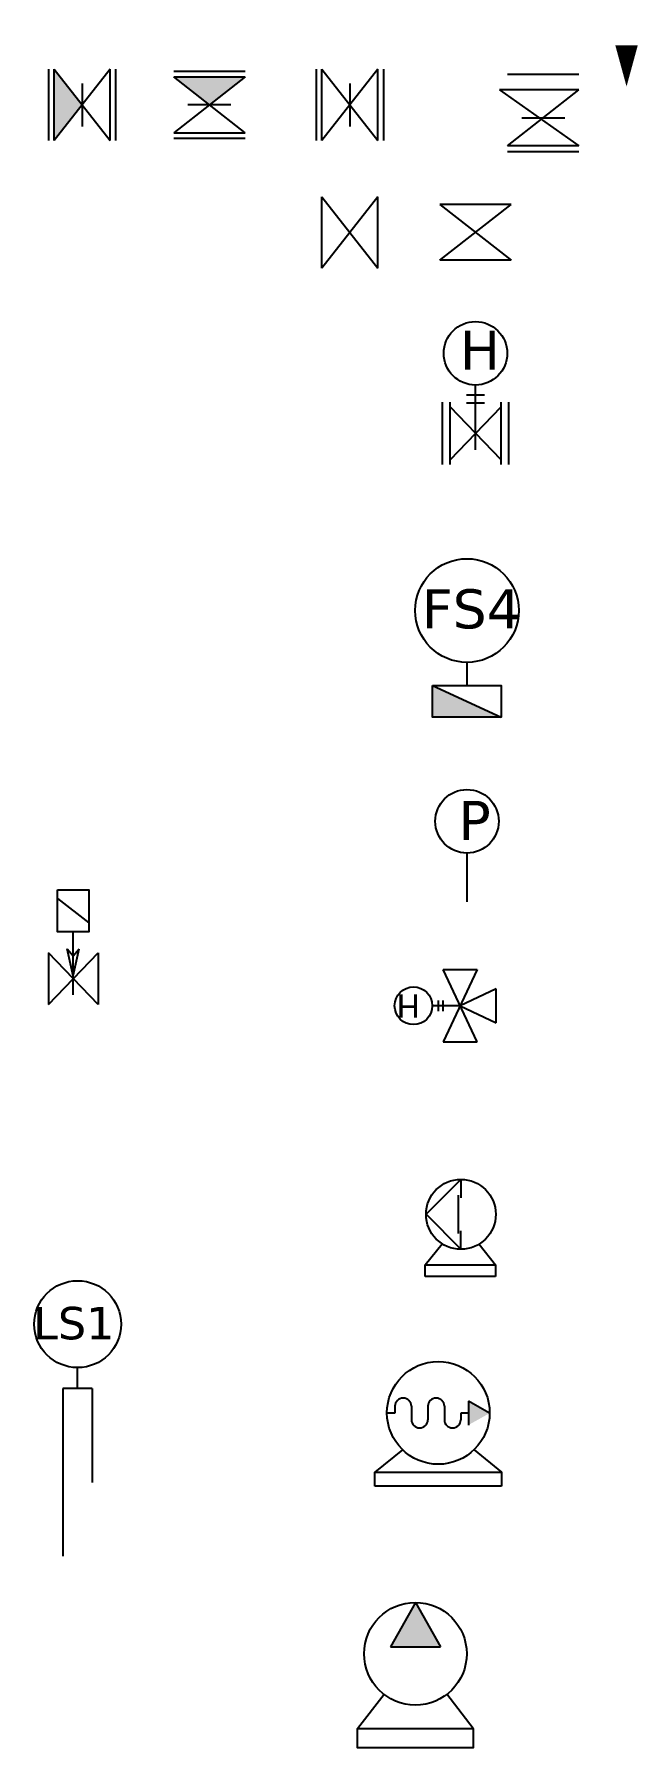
# Model space of a CAD drawing. Header units: millimetres. Extents: x 113402 to 208521, y -93000 to -12455.
# Drawn here: x 154000 to 156075, y -93000 to -87113 of the extents above; entities that cross this region are included whole.
import ezdxf

# ---------------------------------------------------------------- set-up
doc = ezdxf.new("R2010")
doc.units = ezdxf.units.MM
doc.layers.add('1', color=7, linetype='Continuous')
doc.layers.add('2', color=7, linetype='Continuous')
doc.styles.get("Standard").update_dxf_attribs({"font": 'arial.ttf'})

msp = doc.modelspace()

# ---------------------------------------------------------------- texts
at = {"layer": '1', "ltscale": 15, "insert": (155327, -90411.4), "char_height": 79.834, "width": 162.768, "attachment_point": 7, "rotation": 180}
msp.add_mtext('{\\fVerdana|b0|i0|c204|p34;Н}', dxfattribs=at)
at = {"layer": '1', "ltscale": 15, "insert": (154275.7, -91485.3), "char_height": 111.477, "width": 227.284, "attachment_point": 3}
msp.add_mtext('{\\fVerdana|b0|i0|c204|p34;LS1}', dxfattribs=at)
at = {"layer": '2', "ltscale": 15, "char_height": 134.4, "width": 274.021, "attachment_point": 1}
for s, insert in [('{\\fVerdana|b0|i0|c204|p34;Н}', (155462.8, -88131.1)), ('{\\fVerdana|b0|i0|c204|p34;FS4}', (155332.3, -89019.8)), ('{\\fVerdana|b0|i0|c204|p34;Р}', (155458.3, -89746.8))]:
    msp.add_mtext(s, dxfattribs=dict(at, insert=insert))

# ---------------------------------------------------------------- hatches: boundary and pattern name
at = {"layer": '1', "ltscale": 0.3}
h = msp.add_hatch(color=256, dxfattribs=at)
h.dxf.hatch_style = 1
h.paths.add_polyline_path([(155565.6, -91850.5), (155492.4, -91808.9), (155492.4, -91891.4)])
h = msp.add_hatch(color=256, dxfattribs=at)
h.dxf.hatch_style = 1
h.paths.add_polyline_path([(155224.7, -92653), (155396.5, -92653), (155311.2, -92500.8)])
at = {"layer": '2', "ltscale": 0.166667}
h = msp.add_hatch(color=256, dxfattribs=at)
h.dxf.hatch_style = 1
h.paths.add_polyline_path([(154068.4, -87478.3), (154164.4, -87355.7), (154068.4, -87233.2)])
h = msp.add_hatch(color=256, dxfattribs=at)
h.dxf.hatch_style = 1
h.paths.add_polyline_path([(154480, -87259.7), (154602.5, -87355.7), (154725.1, -87259.7)])
at = {"layer": '2', "ltscale": 0.5}
msp.add_hatch(color=256, dxfattribs=at).paths.add_polyline_path([(155369.4, -89350.3), (155369.4, -89459.5), (155605.2, -89459.5)])

# ---------------------------------------------------------------- linework, layer by layer
at = {"layer": '1', "ltscale": 0.3}
for p, q in [((155487.7, -89925.9), (155487.3, -90093.3)), ((154199.4, -91765.8), (154098.8, -91765.8)), ((154098.8, -91765.8), (154098.8, -92341.8)), ((154199.4, -91765.8), (154199.4, -92088.2)), ((155492.4, -91808.9), (155492.4, -91891.4)), ((155606.8, -92100.8), (155171.4, -92100.8)), ((155224.7, -92653), (155396.5, -92653))]:
    msp.add_line(p, q, dxfattribs=at)
at = {"layer": '1', "ltscale": 0.5}
for p, q in [((154080.5, -90082.6), (154187.7, -90165.7)), ((154048.5, -90268.9), (154048.5, -90446.6)), ((154134.1, -90348), (154113.7, -90254.6)), ((154113.7, -90254.6), (154134.1, -90278.8)), ((154134.1, -90348), (154154.5, -90254.6)), ((154134.1, -90278.8), (154154.5, -90254.6)), ((154219.7, -90268.9), (154219.7, -90446.6)), ((155389.4, -90469.1), (155389.4, -90432.2)), ((155405.6, -90469.1), (155405.6, -90432.2))]:
    msp.add_line(p, q, dxfattribs=at)
at = {"layer": '1', "ltscale": 30}
for p, q in [((154134.1, -90413.6), (154134.1, -90196.3)), ((155463.9, -90450.7), (155368.5, -90450.7))]:
    msp.add_line(p, q, dxfattribs=at)
at = {"layer": '1'}
for p, q in [((154219.7, -90446.6), (154048.5, -90268.9)), ((154048.5, -90446.6), (154219.7, -90268.9)), ((155344, -91340.9), (155402.2, -91268.4)), ((155529.2, -91269.7), (155585.9, -91340.9)), ((155565.6, -91850.5), (155492.4, -91808.9)), ((155266.2, -91976.3), (155171.4, -92053.7)), ((155512.1, -91976.3), (155606.8, -92053.7)), ((155311.2, -92500.8), (155224.7, -92653)), ((155311.2, -92500.8), (155396.5, -92653))]:
    msp.add_line(p, q, dxfattribs=at)
at = {"layer": '1', "ltscale": 0.4}
for p, q in [((155522.3, -90326.2), (155405.5, -90575.2)), ((155522.3, -90575.2), (155405.5, -90326.2)), ((155405.5, -90326.2), (155522.3, -90326.2)), ((155588.4, -90392.3), (155463.9, -90450.7)), ((155588.4, -90509), (155588.4, -90392.3)), ((155463.9, -90450.7), (155588.4, -90509)), ((155405.5, -90575.2), (155522.3, -90575.2)), ((155585.9, -91380.7), (155344, -91380.7)), ((154149.1, -91765.8), (154149.1, -91693.9)), ((155240, -91827), (155240, -91850.1)), ((155296.6, -91827), (155296.6, -91873.1)), ((155353.2, -91827), (155353.2, -91873.1)), ((155409.8, -91827), (155409.8, -91873.1)), ((155240, -91850.1), (155212.6, -91850.1)), ((155492.4, -91850.1), (155466.4, -91850.1)), ((155466.4, -91850.1), (155466.4, -91873.1))]:
    msp.add_line(p, q, dxfattribs=at)
at = {"layer": '1', "ltscale": 10}
for p, q in [((155346.8, -91167.3), (155466.8, -91047.3)), ((155466.8, -91047.3), (155466.8, -91111.1)), ((155457.7, -91101.7), (155457.7, -91233.5)), ((155346.8, -91167.3), (155466.8, -91287.2)), ((155466.8, -91287.2), (155466.8, -91223.5))]:
    msp.add_line(p, q, dxfattribs=at)
at = {"layer": '1', "ltscale": 0.166667}
for p, q in [((155111.7, -92933.8), (155202.5, -92816.5)), ((155509.1, -92933.8), (155418.3, -92816.5))]:
    msp.add_line(p, q, dxfattribs=at)
at = {"layer": '1'}
msp.add_lwpolyline([(156036.2, -87151.4, 77, 0, 0), (156036.2, -87292.3, 0, 0, 0)], format="xyseb", dxfattribs=at)
at = {"layer": '1', "ltscale": 0.5}
msp.add_lwpolyline([(154080.5, -90052.5), (154187.7, -90052.5), (154187.7, -90196.3), (154080.5, -90196.3)], close=True, dxfattribs=at)
at = {"layer": '1'}
for points in [[(155344, -91380.7), (155344, -91340.9), (155585.9, -91340.9), (155585.9, -91380.7)], [(155171.4, -92100.8), (155171.4, -92053.7), (155606.8, -92053.7), (155606.8, -92100.8)]]:
    msp.add_lwpolyline(points, dxfattribs=at)
at = {"layer": '1', "ltscale": 0.166667}
msp.add_lwpolyline([(155111.7, -92933.8), (155509.1, -92933.8), (155509.1, -93000), (155111.7, -93000)], close=True, dxfattribs=at)
at = {"layer": '1', "ltscale": 0.5}
msp.add_circle((155303.7, -90450.7), 64.8, dxfattribs=at)
at = {"layer": '1'}
for centre, radius in [((155466.8, -91167.3), 120), ((155389.1, -91849.7), 176.5), ((155310.4, -92677.1), 176.3)]:
    msp.add_circle(centre, radius, dxfattribs=at)
at = {"layer": '1', "ltscale": 100}
msp.add_circle((154149.2, -91544.7), 149.2, dxfattribs=at)
at = {"layer": '1', "ltscale": 0.4}
for centre, start, end in [((155268.3, -91827), 0, 180), ((155381.5, -91827), 0, 180), ((155324.9, -91873.1), 180, 0), ((155438.1, -91873.1), 180, 0)]:
    msp.add_arc(centre, 28.3, start, end, dxfattribs=at)
at = {"layer": '2'}
for p, q in [((154049.2, -87233.2), (154049.2, -87478.3)), ((154068.4, -87478.3), (154068.4, -87233.2)), ((154260.5, -87233.2), (154068.4, -87478.3)), ((154068.4, -87233.2), (154260.5, -87478.3)), ((154260.5, -87478.3), (154260.5, -87233.2)), ((154279.7, -87233.2), (154279.7, -87478.3)), ((154725.1, -87240.5), (154480, -87240.5)), ((154969.7, -87233.3), (154969.7, -87478.3)), ((154989, -87478.3), (154989, -87233.3)), ((155181.1, -87233.3), (154989, -87478.3)), ((154989, -87233.3), (155181.1, -87478.3)), ((155181.1, -87478.3), (155181.1, -87233.3)), ((155200.3, -87233.3), (155200.3, -87478.3)), ((154164.4, -87282.2), (154164.4, -87429.3)), ((154164.4, -87282.2), (154164.4, -87430)), ((154480, -87259.7), (154725.1, -87259.7)), ((154725.1, -87451.8), (154480, -87259.7)), ((154725.1, -87259.7), (154480, -87451.8)), ((155085, -87282.3), (155085, -87429.3)), ((155872.5, -87303.9), (155600, -87303.9)), ((155600, -87303.9), (155872.5, -87496.1)), ((155627.5, -87250), (155872.5, -87250)), ((155627.5, -87496.1), (155872.5, -87303.9)), ((154676.1, -87355.7), (154528.3, -87355.7)), ((154676.1, -87355.7), (154529, -87355.7)), ((155676.5, -87400), (155823.5, -87400)), ((154480, -87451.8), (154725.1, -87451.8)), ((154725.1, -87471), (154480, -87471)), ((155872.5, -87496.1), (155627.5, -87496.1)), ((155627.5, -87515.3), (155872.5, -87515.3)), ((154989, -87916.1), (154989, -87671)), ((155181.1, -87671), (154989, -87916.1)), ((154989, -87671), (155181.1, -87916.1)), ((155181.1, -87916.1), (155181.1, -87671)), ((155639.3, -87697.5), (155394.3, -87697.5)), ((155394.3, -87697.5), (155639.3, -87889.6)), ((155394.3, -87889.6), (155639.3, -87697.5)), ((155639.3, -87889.6), (155394.3, -87889.6)), ((155403.5, -88591.5), (155403.5, -88376.5)), ((155429.6, -88591.5), (155429.6, -88376.5)), ((155605.2, -88575.5), (155429.6, -88393.3)), ((155429.6, -88575.5), (155605.2, -88393.3)), ((155605.2, -88591.5), (155605.2, -88376.5)), ((155632.1, -88591.5), (155632.1, -88376.5))]:
    msp.add_line(p, q, dxfattribs=at)
at = {"layer": '2', "ltscale": 0.5}
for p, q in [((155547.9, -88353.2), (155485.7, -88353.2)), ((155547.9, -88380.5), (155485.7, -88380.5)), ((155487.5, -89270.9), (155487.3, -89350.3)), ((155369.4, -89350.3), (155605.2, -89459.5))]:
    msp.add_line(p, q, dxfattribs=at)
at = {"layer": '2', "ltscale": 30}
msp.add_line((155516.8, -88541.1), (155516.8, -88318.1), dxfattribs=at)
at = {"layer": '2', "ltscale": 0.5}
msp.add_lwpolyline([(155369.4, -89350.3), (155605.2, -89350.3), (155605.2, -89459.5), (155369.4, -89459.5)], close=True, dxfattribs=at)
for centre, radius in [((155516.8, -88209), 109.1), ((155487.6, -89092.8), 178.1), ((155487.7, -89816.9), 109.1)]:
    msp.add_circle(centre, radius, dxfattribs=at)

msp.set_redraw_order([(e.dxf.handle, doc.entitydb.next_handle()) for e in msp.query("TEXT MTEXT ATTDEF DIMENSION ARC_DIMENSION")])  # texts and dimensions are drawn at this point

doc.saveas('drawing.dxf')
